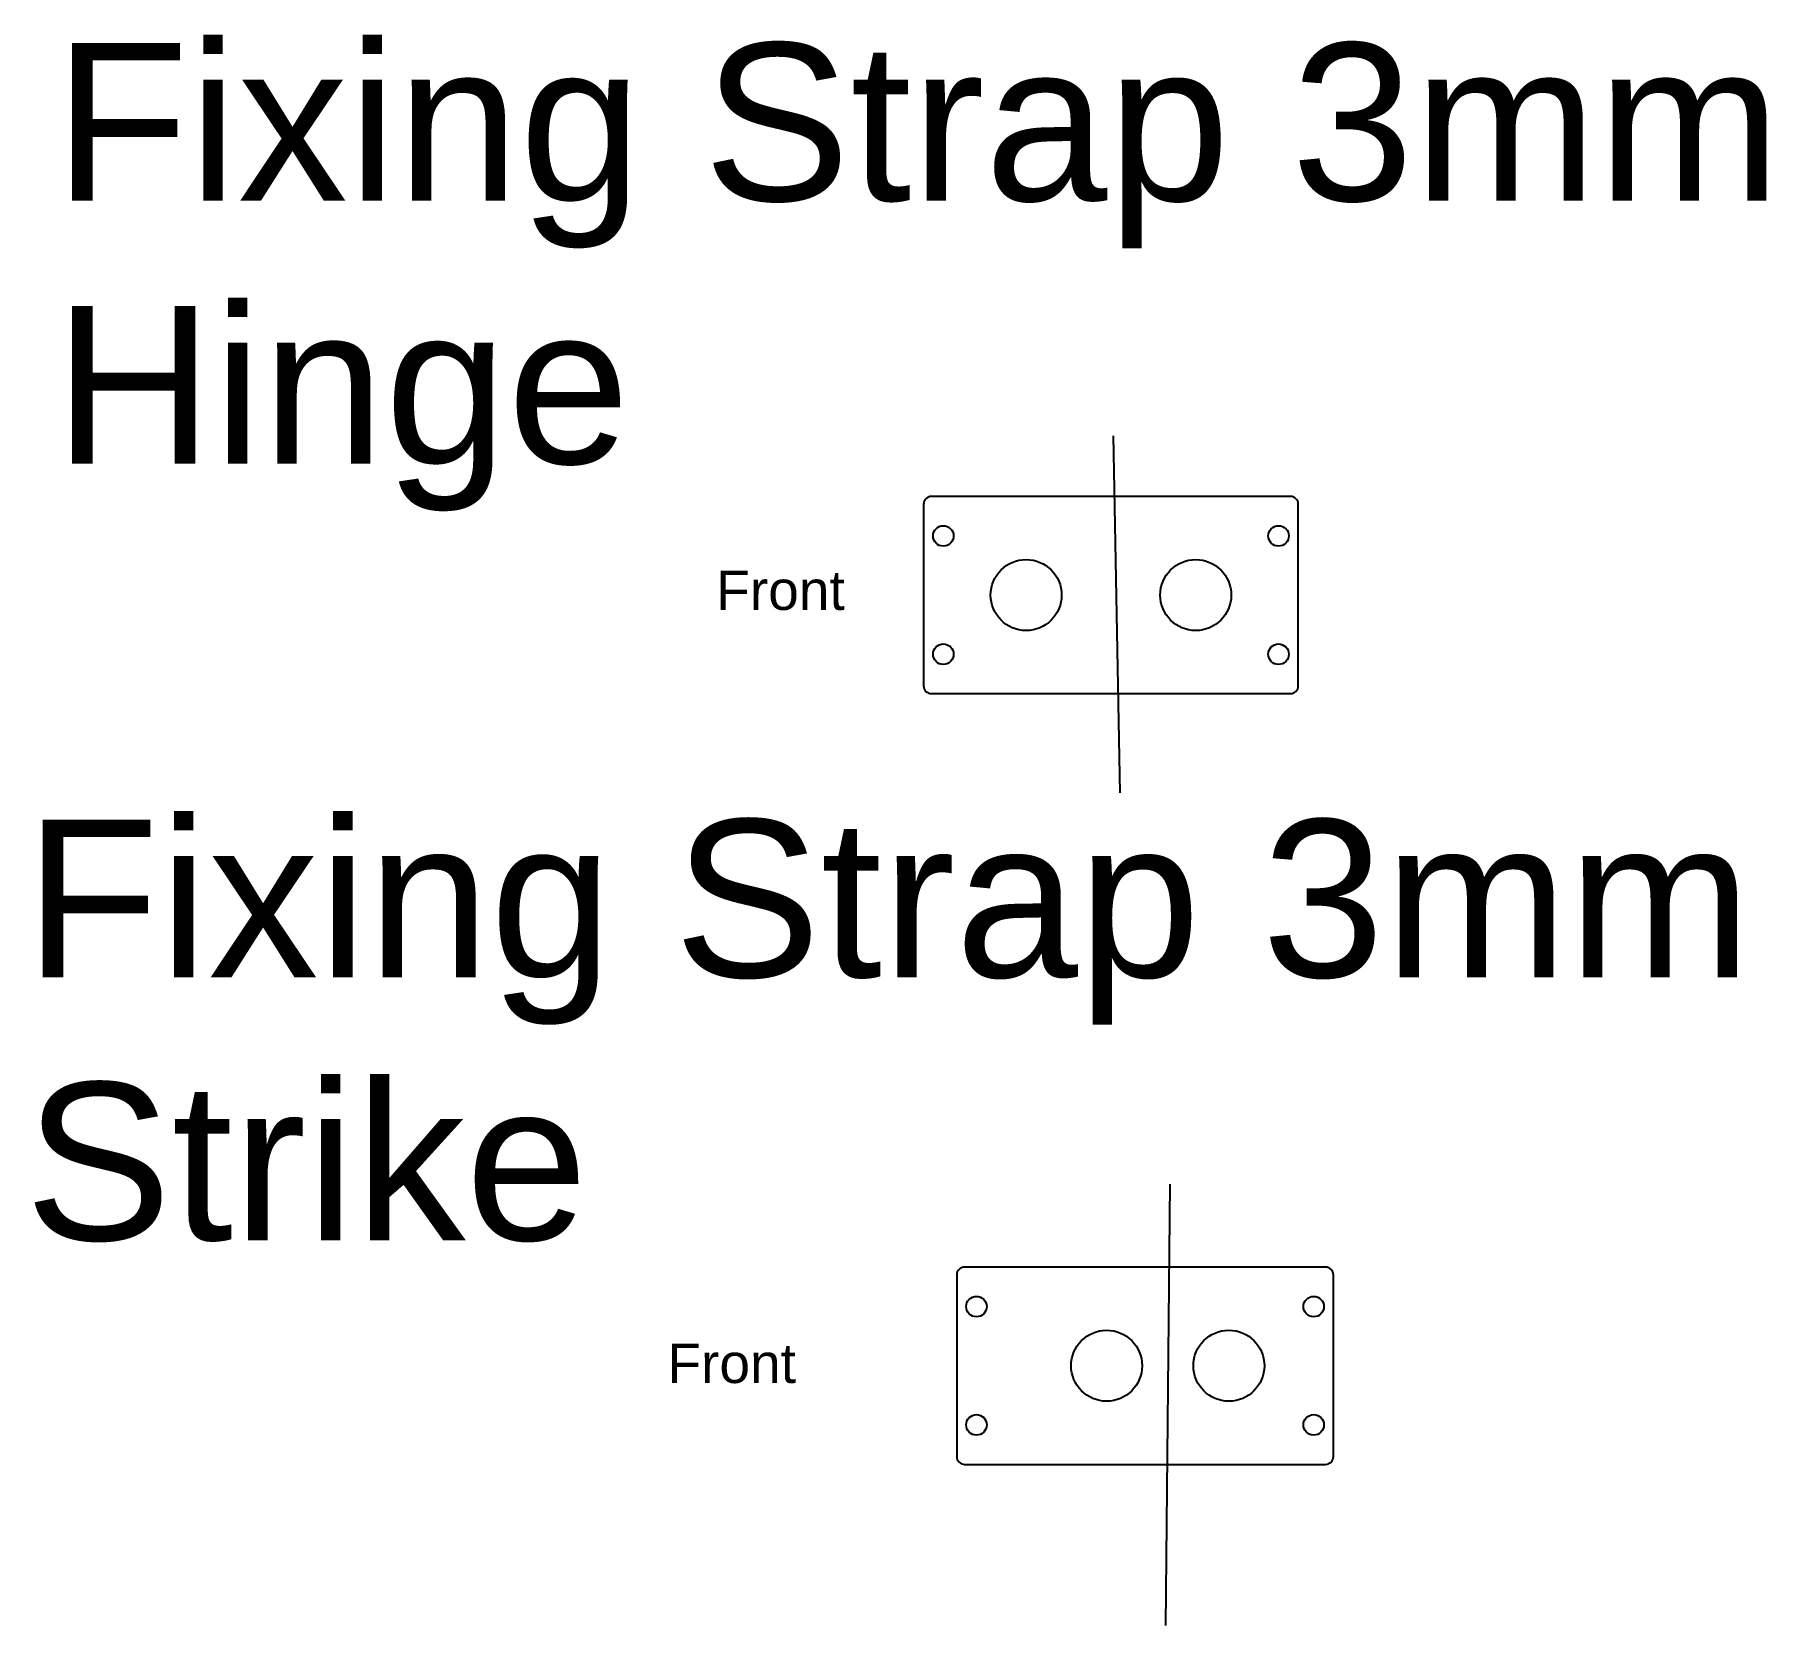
# Model space of a CAD drawing. Header units: millimetres. Extents: x -925 to 3059, y -1469 to 1737.
# Drawn here: x -226.3 to 212.7, y -1468.7 to -1065.4 of the extents above; entities that cross this region are included whole.
import ezdxf

# ---------------------------------------------------------------- set-up
doc = ezdxf.new("R2010")
doc.units = ezdxf.units.MM
doc.styles.get("Standard").update_dxf_attribs({"font": 'arial.ttf'})

msp = doc.modelspace()

# ---------------------------------------------------------------- texts
at = {"color": 4, "char_height": 40, "width": 620.8929, "attachment_point": 1}
for s, insert in [('Fixing Strap 3mm\\PHinge', (-221.36, -1067.49)), ('Fixing Strap 3mm\\PStrike', (-228.82, -1264.39))]:
    msp.add_mtext(s, dxfattribs=dict(at, insert=insert))
at = {"char_height": 10, "attachment_point": 1}
for insert in [(-53.5, -1201.25), (-65.87, -1397.29)]:
    msp.add_mtext_dynamic_manual_height_columns('Front', width=63.7255, gutter_width=12.5, heights=[0], dxfattribs=dict(at, insert=insert))

# ---------------------------------------------------------------- linework, layer by layer
for p, q in [((-0.92, -1184.48), (-0.92, -1230.48)), ((92.08, -1182.48), (1.08, -1182.48)), ((94.08, -1230.48), (94.08, -1184.48)), ((1.08, -1232.48), (92.08, -1232.48)), ((100.98, -1377.91), (9.48, -1377.91)), ((7.48, -1379.91), (7.48, -1425.91)), ((102.98, -1425.91), (102.98, -1379.91)), ((9.48, -1427.91), (100.98, -1427.91))]:
    msp.add_line(p, q)
at = {"color": 116, "true_color": 0x136734}
for points in [[(47.11, -1167.07), (48.84, -1257.63)], [(61.54, -1356.84), (60.39, -1468.75)]]:
    msp.add_lwpolyline(points, dxfattribs=at)
for centre, radius in [((4.08, -1192.48), 2.6), ((89.08, -1192.48), 2.6), ((25.08, -1207.48), 9), ((68.08, -1207.48), 9), ((4.08, -1222.48), 2.6), ((89.08, -1222.48), 2.6), ((12.48, -1387.91), 2.6), ((97.98, -1387.91), 2.6), ((45.48, -1402.91), 9), ((76.48, -1402.91), 9), ((12.48, -1417.91), 2.6), ((97.98, -1417.91), 2.6)]:
    msp.add_circle(centre, radius)
for centre, start, end in [((1.08, -1184.48), 90, 180), ((92.08, -1184.48), 360, 90), ((1.08, -1230.48), 180, 270), ((92.08, -1230.48), 270, 0), ((9.48, -1379.91), 90, 180), ((100.98, -1379.91), 0, 90), ((9.48, -1425.91), 180, 270), ((100.98, -1425.91), 270, 0)]:
    msp.add_arc(centre, 2, start, end)

msp.set_redraw_order([(e.dxf.handle, doc.entitydb.next_handle()) for e in msp.query("TEXT MTEXT ATTDEF DIMENSION ARC_DIMENSION")])  # texts and dimensions are drawn at this point

doc.saveas('drawing.dxf')
